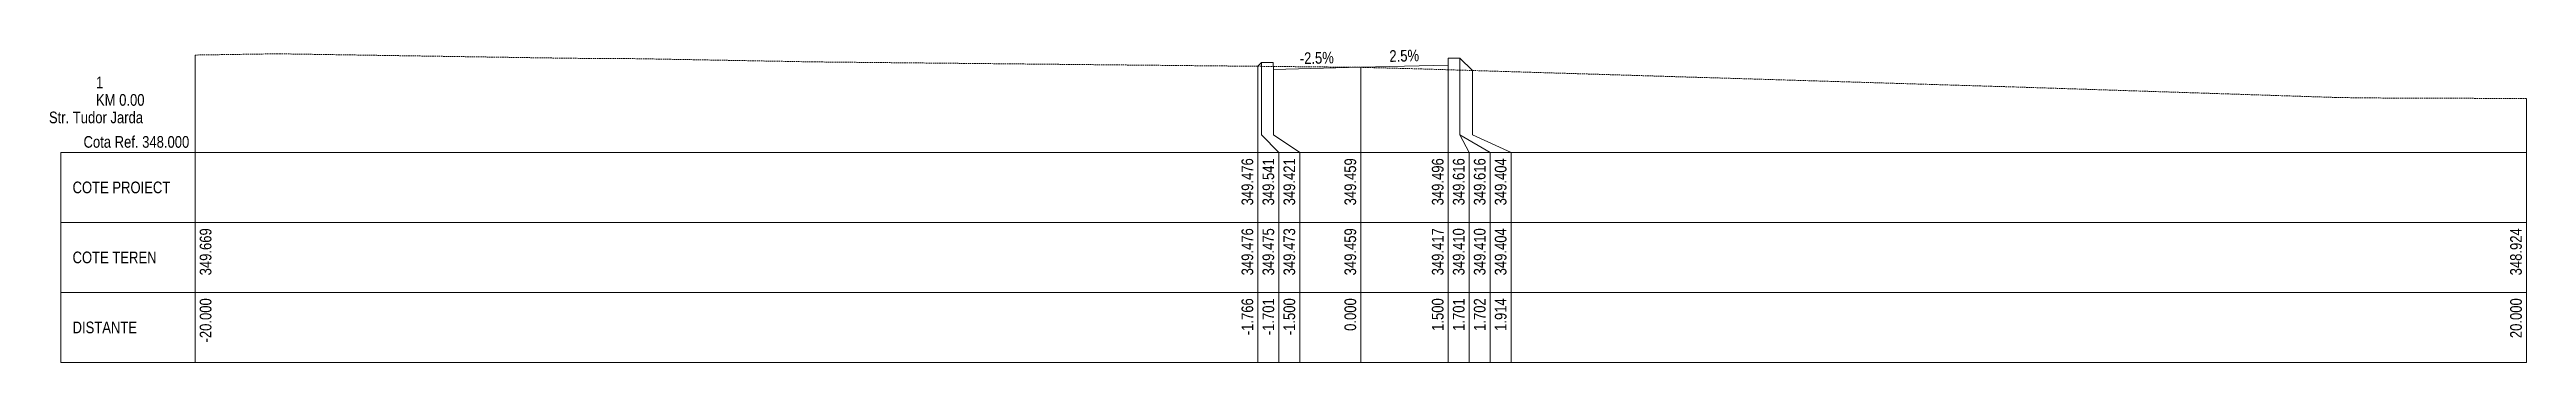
# Paper-space layout 'Str. Tudor Jarda-XS-1' of a CAD drawing. Extents: x 5 to 860, y 10 to 5944.
# Drawn here: x 5 to 430, y 10 to 63.6 of the extents above; entities that cross this region are included whole.
import ezdxf
from ezdxf.enums import TextEntityAlignment as Align

# ---------------------------------------------------------------- set-up
doc = ezdxf.new("R2010")
doc.units = 0
doc.linetypes.add('DASHED2', pattern=[0.375, 0.25, -0.125])
doc.layers.add('ARD-No Plot', color=1, linetype='Continuous', lineweight=0, plot=False)
for name, color, linetype, lineweight in [('DESIGN-TEXT', 7, 'Continuous', 0), ('EXISTING-TEXT', 7, 'Continuous', 0), ('LINES', 7, 'Continuous', 0), ('Text', 7, 'Continuous', 0), ('X-RL', 7, 'Continuous', 0), ('XPLOT-DESIGN', 5, 'Continuous', 0), ('XPLOT-EXISTING', 3, 'DASHED2', 0), ('XPLOT-GRADE', 7, 'Continuous', 0), ('XPLOT-KM', 7, 'Continuous', 0), ('XPLOT-TITLE', 7, 'Continuous', 0)]:
    doc.layers.add(name, color=color, linetype=linetype, lineweight=lineweight)
doc.styles.add('Arial', font='arial.ttf', dxfattribs={"width": 0.8})

psp = doc.layouts.new('Str. Tudor Jarda-XS-1')

# ---------------------------------------------------------------- texts
at = {"layer": 'ARD-No Plot', "style": 'Arial', "width": 0.8}
psp.add_text('Str. Tudor Jarda', height=2, dxfattribs=at).set_placement((13, 51), align=Align.CENTER)
at = {"layer": 'DESIGN-TEXT', "style": 'Arial', "width": 0.8}
for s, p in [('349.476', (211.54, 45)), ('349.541', (215.14, 45)), ('349.421', (218.74, 45)), ('349.459', (229.2, 45)), ('349.496', (244.2, 45)), ('349.616', (247.8, 45)), ('349.616', (251.4, 45)), ('349.404', (255, 45))]:
    psp.add_text(s, height=2, rotation=90, dxfattribs=at).set_placement(p, align=Align.RIGHT)
at = {"layer": 'EXISTING-TEXT', "style": 'Arial', "width": 0.8}
for s, p in [('349.669', (32.8, 33)), ('349.669', (32.8, 33)), ('349.476', (211.54, 33)), ('349.475', (215.14, 33)), ('349.473', (218.74, 33)), ('349.459', (229.2, 33)), ('349.459', (229.2, 33)), ('349.459', (229.2, 33)), ('349.417', (244.2, 33)), ('349.410', (247.8, 33)), ('349.410', (251.4, 33)), ('349.404', (255, 33)), ('348.924', (429.2, 33)), ('348.924', (429.2, 33))]:
    psp.add_text(s, height=2, rotation=90, dxfattribs=at).set_placement(p, align=Align.RIGHT)
at = {"layer": 'Text', "style": 'Arial', "width": 0.8}
for s, p in [('-20.000', (32.8, 21)), ('-20.000', (32.8, 21)), ('-1.766', (211.54, 21)), ('-1.766', (211.54, 21)), ('-1.766', (211.54, 21)), ('-1.701', (215.14, 21)), ('-1.701', (215.14, 21)), ('-1.701', (215.14, 21)), ('-1.500', (218.74, 21)), ('-1.500', (218.74, 21)), ('-1.500', (218.74, 21)), ('0.000', (229.2, 21)), ('0.000', (229.2, 21)), ('0.000', (229.2, 21)), ('1.500', (244.2, 21)), ('1.500', (244.2, 21)), ('1.500', (244.2, 21)), ('1.701', (247.8, 21)), ('1.701', (247.8, 21)), ('1.701', (247.8, 21)), ('1.702', (251.4, 21)), ('1.702', (251.4, 21)), ('1.702', (251.4, 21)), ('1.914', (255, 21)), ('1.914', (255, 21)), ('1.914', (255, 21)), ('20.000', (429.2, 21)), ('20.000', (429.2, 21))]:
    psp.add_text(s, height=2, rotation=90, dxfattribs=at).set_placement(p, align=Align.RIGHT)
at = {"layer": 'X-RL', "style": 'Arial', "width": 0.8}
psp.add_text('Cota Ref. 348.000', height=2, dxfattribs=at).set_placement((29, 46.8), align=Align.RIGHT)
at = {"layer": 'XPLOT-GRADE', "style": 'Arial', "width": 0.8}
for s, p in [('-2.5%', (222.48, 61.198)), ('2.5%', (237.48, 61.573))]:
    psp.add_text(s, height=2, rotation=1.4321, dxfattribs=at).set_placement(p, align=Align.CENTER)
at = {"layer": 'XPLOT-KM', "style": 'Arial', "width": 0.8}
for s, p in [('1', (13, 57)), ('KM 0.00', (13, 54))]:
    psp.add_text(s, height=2, dxfattribs=at).set_placement(p)
at = {"layer": 'XPLOT-TITLE', "style": 'Arial', "width": 0.8}
for s, p in [('COTE PROIECT', (8.982, 39)), ('COTE TEREN', (8.982, 27)), ('DISTANTE', (8.982, 15))]:
    psp.add_text(s, height=2, dxfattribs=at).set_placement(p)

# ---------------------------------------------------------------- linework, layer by layer
at = {"layer": 'LINES'}
for p, q in [((30, 49), (30, 62.69)), ((30, 49), (30, 62.69)), ((212.34, 49), (212.34, 60.761)), ((212.34, 49), (212.34, 60.761)), ((212.34, 49), (212.34, 60.761)), ((212.99, 49), (212.99, 61.411)), ((212.99, 49), (212.99, 61.411)), ((212.99, 49), (212.99, 61.411)), ((215, 49), (215, 60.735)), ((215, 49), (215, 60.735)), ((215, 49), (215, 60.735)), ((230, 49), (230, 60.586)), ((230, 49), (230, 60.586)), ((230, 49), (230, 60.586)), ((245, 49), (245, 60.961)), ((245, 49), (245, 60.961)), ((245, 49), (245, 60.961)), ((247.01, 49), (247.01, 62.161)), ((247.01, 49), (247.01, 62.161)), ((247.01, 49), (247.01, 62.161)), ((247.02, 49), (247.02, 62.161)), ((247.02, 49), (247.02, 62.161)), ((247.02, 49), (247.02, 62.161)), ((249.141, 49), (249.141, 60.041)), ((249.141, 49), (249.141, 60.041)), ((249.141, 49), (249.141, 60.041)), ((430, 49), (430, 55.243)), ((430, 49), (430, 55.243)), ((30, 46), (30, 49)), ((30, 46), (30, 49)), ((212.34, 46), (212.34, 49)), ((212.34, 46), (212.34, 49)), ((212.34, 46), (212.34, 49)), ((215.94, 46), (212.99, 49)), ((215.94, 46), (212.99, 49)), ((215.94, 46), (212.99, 49)), ((219.54, 46), (215, 49)), ((219.54, 46), (215, 49)), ((219.54, 46), (215, 49)), ((230, 46), (230, 49)), ((230, 46), (230, 49)), ((230, 46), (230, 49)), ((245, 46), (245, 49)), ((245, 46), (245, 49)), ((245, 46), (245, 49)), ((248.6, 46), (247.01, 49)), ((248.6, 46), (247.01, 49)), ((248.6, 46), (247.01, 49)), ((252.2, 46), (247.02, 49)), ((252.2, 46), (247.02, 49)), ((252.2, 46), (247.02, 49)), ((255.8, 46), (249.141, 49)), ((255.8, 46), (249.141, 49)), ((255.8, 46), (249.141, 49)), ((430, 46), (430, 49)), ((430, 46), (430, 49)), ((6.982, 34), (6.982, 46)), ((6.982, 46), (30, 46)), ((30, 10), (30, 46)), ((30, 10), (30, 46)), ((30, 10), (30, 46)), ((30, 46), (430, 46)), ((212.34, 10), (212.34, 46)), ((212.34, 10), (212.34, 46)), ((212.34, 10), (212.34, 46)), ((215.94, 10), (215.94, 46)), ((215.94, 10), (215.94, 46)), ((215.94, 10), (215.94, 46)), ((219.54, 10), (219.54, 46)), ((219.54, 10), (219.54, 46)), ((219.54, 10), (219.54, 46)), ((230, 10), (230, 46)), ((230, 10), (230, 46)), ((230, 10), (230, 46)), ((245, 10), (245, 46)), ((245, 10), (245, 46)), ((245, 10), (245, 46)), ((248.6, 10), (248.6, 46)), ((248.6, 10), (248.6, 46)), ((248.6, 10), (248.6, 46)), ((252.2, 10), (252.2, 46)), ((252.2, 10), (252.2, 46)), ((252.2, 10), (252.2, 46)), ((255.8, 10), (255.8, 46)), ((255.8, 10), (255.8, 46)), ((255.8, 10), (255.8, 46)), ((430, 10), (430, 46)), ((430, 10), (430, 46)), ((430, 10), (430, 46)), ((6.982, 22), (6.982, 34)), ((6.982, 34), (30, 34)), ((30, 34), (6.982, 34)), ((30, 34), (430, 34)), ((6.982, 10), (6.982, 22)), ((6.982, 22), (30, 22)), ((30, 22), (6.982, 22)), ((30, 22), (430, 22)), ((30, 10), (6.982, 10)), ((30, 10), (430, 10))]:
    psp.add_line(p, q, dxfattribs=at)
at = {"layer": 'XPLOT-DESIGN'}
for p, q in [((212.34, 60.761), (212.99, 61.411)), ((212.99, 61.411), (214.99, 61.411)), ((214.99, 61.411), (215, 60.211)), ((215, 60.211), (230, 60.586)), ((230, 60.586), (245, 60.961)), ((245, 60.961), (245.01, 62.161)), ((245.01, 62.161), (247.01, 62.161)), ((247.01, 62.161), (247.02, 62.161)), ((247.02, 62.161), (249.141, 60.041))]:
    psp.add_line(p, q, dxfattribs=at)
at = {"layer": 'XPLOT-EXISTING'}
for p, q in [((30, 62.69), (44.077, 62.904)), ((30, 62.69), (30, 62.69)), ((44.077, 62.904), (94.466, 62.134)), ((94.466, 62.134), (105.73, 62.068)), ((105.73, 62.068), (136.308, 61.513)), ((136.308, 61.513), (212.34, 60.761)), ((212.34, 60.761), (212.99, 60.755)), ((212.99, 60.755), (215, 60.735)), ((215, 60.735), (230, 60.586)), ((230, 60.586), (230, 60.586)), ((230, 60.586), (230, 60.586)), ((230, 60.586), (238.704, 60.355)), ((238.704, 60.355), (245, 60.165)), ((245, 60.165), (247.01, 60.105)), ((247.01, 60.105), (247.02, 60.105)), ((247.02, 60.105), (249.141, 60.041)), ((249.141, 60.041), (250.285, 60.006)), ((250.285, 60.006), (341.932, 57.226)), ((341.932, 57.226), (397.258, 55.42)), ((397.258, 55.42), (402.279, 55.346)), ((402.279, 55.346), (407.553, 55.309)), ((407.553, 55.309), (430, 55.243)), ((430, 55.243), (430, 55.243))]:
    psp.add_line(p, q, dxfattribs=at)

psp.set_redraw_order([(e.dxf.handle, doc.entitydb.next_handle()) for e in psp.query("TEXT MTEXT ATTDEF DIMENSION ARC_DIMENSION")])  # texts and dimensions are drawn at this point

doc.saveas('drawing.dxf')
